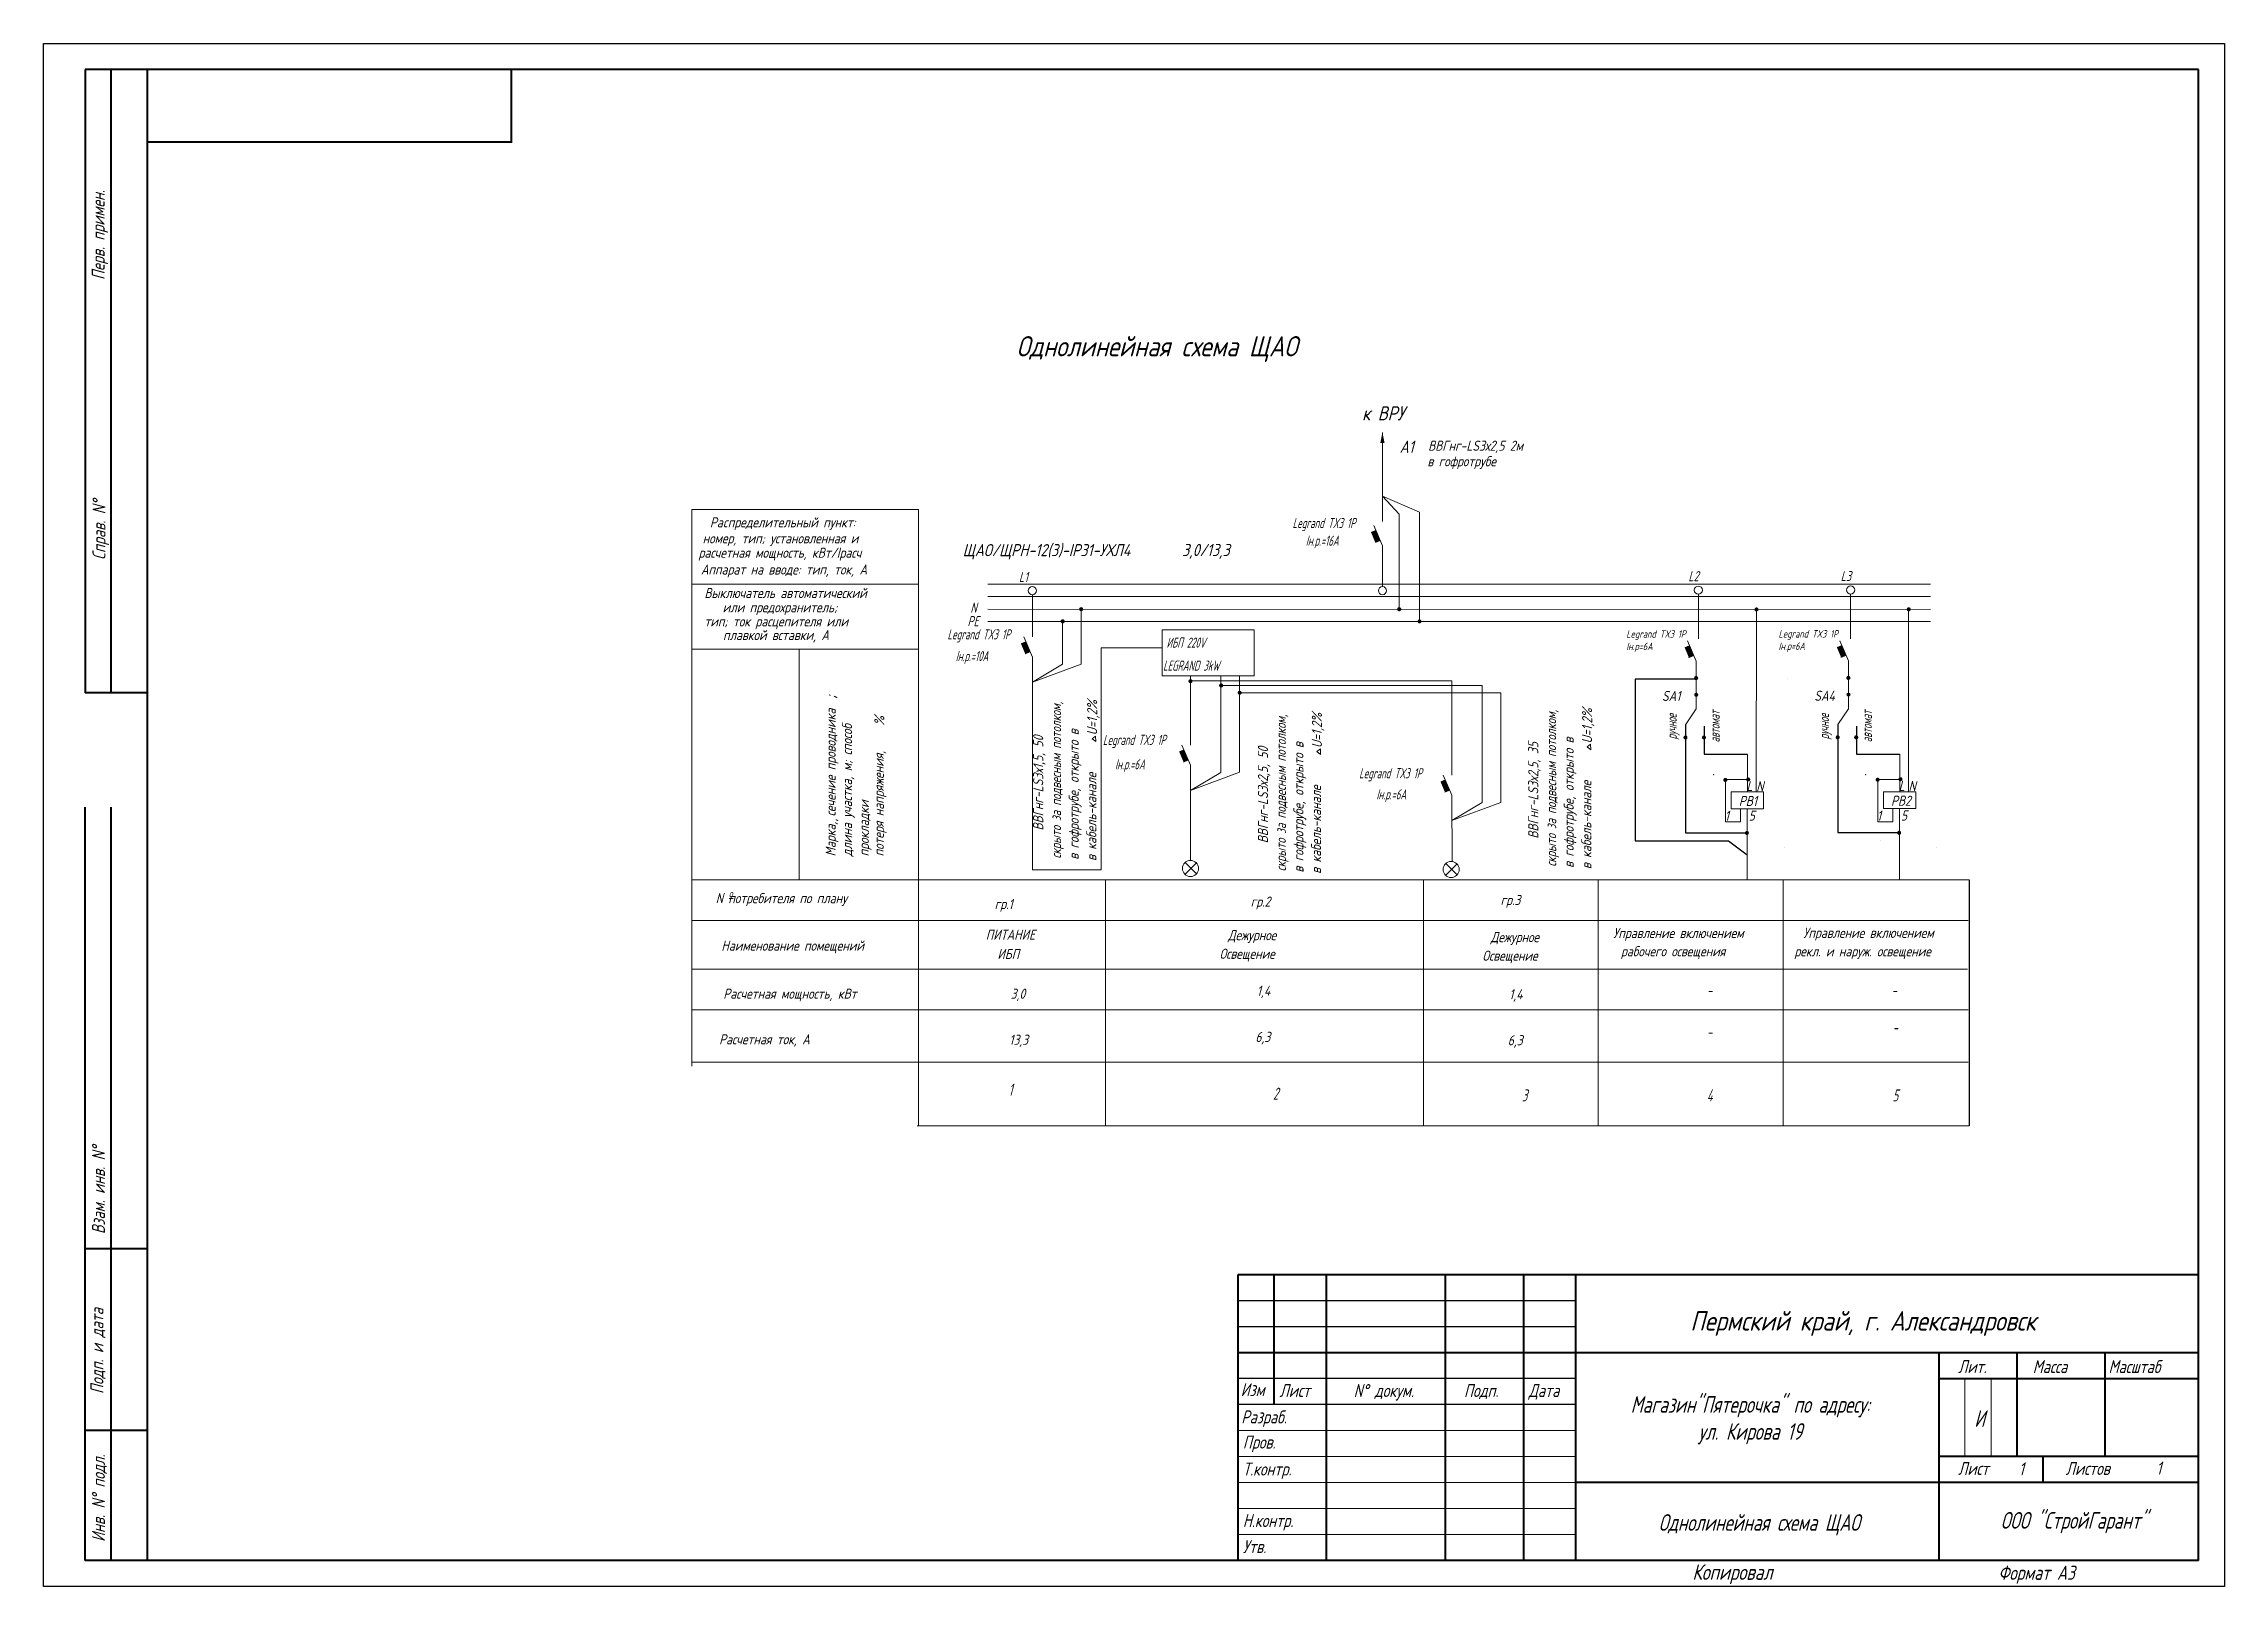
# Model space of a CAD drawing. Header units: millimetres. Extents: x 750 to 1911925374007, y 500 to 46276.
# Drawn here: x 225240 to 254711, y 510 to 21350 of the extents above; entities that cross this region are included whole.
import ezdxf
from ezdxf.enums import TextEntityAlignment as Align

# ---------------------------------------------------------------- set-up
doc = ezdxf.new("R2010")
doc.units = ezdxf.units.MM
for name, color, linetype in [('1', 7, 'Continuous'), ('KONTUR', 7, 'Continuous'), ('ST', 7, 'Continuous'), ('Проводки', 1, 'Continuous'), ('Электропроводки', 1, 'Continuous')]:
    doc.layers.add(name, color=color, linetype=linetype)
doc.layers.add('SHTAMP_Ном_пера__98', color=7, linetype='Continuous', lineweight=25, true_color=0x1f1f1f)
for name, color, linetype, lineweight in [('Основная', 7, 'Continuous', 40), ('Стены', 7, 'Continuous', 35), ('текст', 250, 'Continuous', 20), ('тонкая', 7, 'Continuous', 20)]:
    doc.layers.add(name, color=color, linetype=linetype, lineweight=lineweight)
doc.styles.add('ROMANS', font='romans.shx', dxfattribs={"width": 0.7, "oblique": 15, "height": 1})
doc.styles.add('стиль1', font='romans.shx', dxfattribs={"width": 0.75, "oblique": 15, "height": 3.5})

msp = doc.modelspace()

# ---------------------------------------------------------------- texts
at = {"color": 0, "lineweight": 20, "style": 'ROMANS', "oblique": 15, "width": 0.6}
for s, height, p in [('Legrand TX3 1P', 136.75, (242118, 14874)), ('Iн.р.=16А', 136.7, (242296, 14635)), ('Legrand TX3 1P', 136.75, (237454, 13370)), ('ИБП 220V', 136.7, (240414, 13259)), ('Iн.р.=10А', 136.7, (237565, 13076)), ('LEGRAND 3kW', 136.75, (240368, 12948)), ('Legrand TX3 1P', 136.75, (239555, 11945)), ('Iн.р.=6А', 136.7, (239719, 11615)), ('Legrand TX3 1P', 136.75, (243017, 11494)), ('Iн.р.=6А', 136.7, (243251, 11209))]:
    msp.add_text(s, height=height, dxfattribs=at).set_placement(p, align=Align.MIDDLE_LEFT)
at = {"color": 0, "lineweight": 20, "style": 'ROMANS', "oblique": 15}
for s, height, width, p in [('L1', 136.7, 0.7, (238420, 14076)), ('L2', 136.7, 0.7, (247467, 14088)), ('L3', 136.7, 0.7, (249525, 14090)), ('РЕ', 136.7, 0.7, (237724, 13480)), ('N', 137, 0.7, (237764, 13663)), ('-', 164, 0.6, (247716, 8480)), ('-', 164, 0.6, (250210, 8480)), ('-', 164, 0.6, (247716, 7918)), ('-', 164, 0.6, (250226, 7979)), ('1', 164, 0.6, (238281, 7138)), ('2', 164, 0.6, (241854, 7083)), ('3', 164, 0.6, (245216, 7060)), ('4', 164, 0.6, (247716, 7060)), ('5', 164, 0.6, (250226, 7060))]:
    msp.add_text(s, height=height, dxfattribs=dict(at, width=width)).set_placement(p)
at = {"color": 0, "lineweight": 20, "style": 'ROMANS', "oblique": 15, "width": 0.6}
for s, p in [('ручное', (247242, 11950)), ('автомат', (247822, 11910)), ('ручное', (249299, 11952)), ('автомат', (249879, 11912))]:
    msp.add_text(s, height=136.7, rotation=90, dxfattribs=at).set_placement(p, align=Align.MIDDLE_LEFT)
at = {"color": 0, "linetype": 'ByBlock', "lineweight": 25, "style": 'ROMANS', "oblique": 15, "width": 0.8}
msp.add_text('Пермский край, г. Александровск', height=263.29, dxfattribs=at).set_placement((247493, 3965))
at = {"layer": '1', "color": 0, "lineweight": 20, "style": 'ROMANS', "oblique": 15, "width": 0.8}
for s, height, p in [('Однолинейная cхема ЩАО', 273.49, (238387, 17125)), ('к ВРУ', 191.4, (243058, 16261)), ('А1', 164.1, (243565, 15822)), ('ВВГнг-LS3х2,5 2м', 136.75, (243950, 15850)), ('в гофротрубе', 136.75, (243940, 15640)), ('Раcпределительный пункт:', 136.75, (234244, 14815)), ('расчетная мощность, кВт/Iрасч', 136.75, (234090, 14404)), ('номер, тип; установленная и', 136.75, (234146, 14599)), ('ЩАО/ЩРН-12(З)-IP31-УХЛ4', 164.09, (237660, 14426)), ('3,0/13,3', 164.1, (240626, 14428)), ('Аппарат на вводе: тип, ток, А', 136.75, (234122, 14178)), ('Выключатель автоматический', 136.75, (234170, 13860)), ('тип; ток расцепителя или', 136.75, (234170, 13477)), ('или предохранитель;', 136.75, (234416, 13668)), ('плавкой вставки, А', 136.75, (234421, 13292)), ('SA1', 136.7, (247110, 12470)), ('SA4', 136.7, (249168, 12472)), ('L', 137, (248252, 11254)), ('N', 137, (248384, 11250)), ('L', 137, (250310, 11256)), ('N', 137, (250442, 11253)), ('1', 137, (247958, 10851)), ('РВ1', 136.7, (248148, 11051)), ('5', 137, (248281, 10852)), ('1', 137, (250015, 10853)), ('РВ2', 136.7, (250205, 11054)), ('5', 137, (250339, 10854)), (' N потребителя по плану', 136.75, (234250, 9738)), ('о', 98.5, (234500, 9820)), ('гр.1', 136.7, (238092, 9659)), ('гр.2', 136.7, (241552, 9692)), ('гр.3', 136.7, (244929, 9714)), ('Наименование помещений', 136.75, (234399, 9097)), ('ПИТАНИЕ ', 136.7, (237972, 9245)), ('Дежурное', 136.7, (241245, 9238)), ('Дежурное', 136.7, (244796, 9212)), ('Управление включением', 136.75, (246451, 9267)), ('рабочего освещения', 136.75, (246556, 9021)), ('Управление включением', 136.75, (249020, 9270)), ('ИБП', 136.7, (238129, 8984)), ('Освещение', 136.7, (241132, 8987)), ('Освещение', 136.7, (244684, 8961)), ('рекл. и наруж. освещение', 136.75, (248900, 9020)), ('Расчетная мощность, кВт', 136.75, (234425, 8448)), ('3,0', 136.7, (238308, 8447)), ('1,4', 136.7, (241635, 8487)), ('1,4', 136.7, (245045, 8441)), ('Расчетная ток, А', 136.75, (234369, 7832)), ('13,3', 136.7, (238289, 7825)), ('6,3', 136.7, (241616, 7864)), ('6,3', 136.7, (245026, 7819))]:
    msp.add_text(s, height=height, dxfattribs=at).set_placement(p)
at = {"layer": '1', "color": 0, "lineweight": 20, "style": 'ROMANS', "oblique": 15}
for s, height, width, p in [(';', 164, 0.8, (235954, 12497)), ('скрыто за подвесным потолком,', 136.75, 0.74, (238991, 10342)), ('U=1,2%%%', 136.7, 0.8, (239478, 12006)), ('U=1,2%%%', 136.7, 0.8, (246167, 11896)), ('Марка, сечение проводника ', 136.75, 0.8, (235944, 10370)), ('длина участка, м; способ', 136.75, 0.8, (236165, 10370)), ('%', 137, 0.8, (236602, 12139)), ('в гофротрубе, открыто в ', 136.75, 0.8, (239229, 10325)), ('скрыто за подвесным потолком,', 136.75, 0.74, (242028, 10170)), ('U=1,2%%%', 136.7, 0.8, (242515, 11834)), ('скрыто за подвесным потолком,', 136.75, 0.74, (245681, 10232)), ('потеря напряжения,', 136.75, 0.8, (236595, 10370)), ('ВВГнг-LS3х1,5, 50', 136.75, 0.8, (238749, 10720)), ('ВВГнг-LS3х2,5, 50', 136.75, 0.8, (241786, 10548)), ('в гофротрубе, открыто в ', 136.75, 0.8, (242266, 10152)), ('ВВГнг-LS3х2,5, 35', 136.75, 0.8, (245439, 10610)), ('в гофротрубе, открыто в ', 136.75, 0.8, (245918, 10215)), ('в кабель-канале', 136.75, 0.8, (239467, 10308)), ('в кабель-канале', 136.75, 0.8, (242504, 10135)), ('в кабель-канале', 136.75, 0.8, (246156, 10198)), ('прокладки', 136.7, 0.8, (236393, 10370)), (',', 137, 0.8, (235950, 10844))]:
    msp.add_text(s, height=height, rotation=90, dxfattribs=dict(at, width=width)).set_placement(p)
at = {"layer": 'SHTAMP_Ном_пера__98', "color": 0, "linetype": 'ByBlock', "lineweight": 25, "char_height": 225, "attachment_point": 5, "line_spacing_factor": 0.971274, "style": 'ROMANS'}
for s, insert, width in [('Магазин"Пятерочка" по адресу: ул. Кирова 19', (248304, 2754), 3873.2), ('И', (251402, 2777), 3689.6), ('Однолинейная схема ЩАО', (248424, 1342), 3689.6), ('ООО "СтройГарант"', (252677, 1371), 3689.6)]:
    msp.add_mtext(s, dxfattribs=dict(at, insert=insert, width=width))
at = {"layer": 'Стены', "color": 0, "linetype": 'ByBlock', "lineweight": 25, "char_height": 100, "width": 1391.5, "attachment_point": 1, "style": 'ROMANS'}
for insert in [(246627, 13425), (248685, 13427)]:
    msp.add_mtext('Legrand TX3 1P\\PIн.р=6А', dxfattribs=dict(at, insert=insert))
at = {"layer": 'текст', "color": 0, "style": 'стиль1', "oblique": 15, "width": 0.75}
for s, p in [('Перв. примен.', (226065, 18158)), ('Справ. N%%d', (226076, 14377)), ('Взам. инв. N%%d', (226069, 5269)), ('Подп. и дата', (226049, 3109)), ('Инв. N%%d подл.', (226069, 1111))]:
    msp.add_text(s, height=175.42, rotation=90, dxfattribs=at).set_placement(p)
for s, height, p in [('Лит.', 175.4, (251112, 3391)), ('Масса', 175.4, (252121, 3391)), ('Масштаб', 175.4, (253145, 3391)), ('Изм', 175.4, (241417, 3079)), ('Лист', 175.4, (241941, 3068)), ('N%%d докум. ', 175.42, (242944, 3068)), ('Подп.', 175.4, (244435, 3068)), ('Дата', 175.4, (245309, 3068)), ('Разраб.', 175.4, (241425, 2711)), ('Пров.', 175.4, (241446, 2371)), ('Т.контр.', 175.4, (241446, 2007)), ('Лист', 175.4, (251112, 2015)), ('1', 175, (251933, 2010)), ('Листов', 175.4, (252566, 2015)), ('1', 175, (253791, 2020)), ('Н.контр.', 175.4, (241446, 1311)), ('Утв.', 175.4, (241446, 959)), ('Копировал', 210.5, (247521, 598)), ('Формат А3', 193, (251656, 598))]:
    msp.add_text(s, height=height, dxfattribs=at).set_placement(p)

# ---------------------------------------------------------------- hatches: boundary and pattern name
at = {"layer": 'Проводки', "lineweight": 20, "ltscale": 0.5}
h = msp.add_hatch(color=0, dxfattribs=at)
h.paths.add_polyline_path([(243333, 16098), (243333, 15954), (243362, 15954)])
h.paths.add_polyline_path([(243333, 16098), (243303, 15954), (243333, 15954)])

# ---------------------------------------------------------------- linework, layer by layer
at = {"color": 0, "lineweight": 20}
for p, q in [((243333, 15237), (243560, 14994)), ((239261, 12967), (239261, 13710)), ((248385, 11243), (248386, 13707)), ((250443, 11245), (250444, 13709)), ((239011, 12966), (239011, 13546)), ((238602, 12723), (239011, 12966)), ((241149, 11506), (241149, 12808)), ((241399, 11507), (241399, 12808)), ((244681, 11100), (244681, 12680)), ((244931, 11101), (244931, 12581)), ((240740, 11263), (241149, 11506)), ((244272, 10857), (244681, 11100))]:
    msp.add_line(p, q, dxfattribs=at)
at = {"color": 0, "lineweight": 20, "ltscale": 0.5}
msp.add_line((243560, 14994), (243560, 13710), dxfattribs=at)
for p, q in [((247572, 12766), (246750, 12766)), ((246750, 12766), (246750, 12766)), ((246750, 12766), (246750, 10580)), ((247572, 12766), (247572, 12766)), ((248808, 12768), (248808, 12768)), ((247429, 12150), (247429, 10690)), ((247680, 12130), (247680, 11750)), ((249486, 12152), (249486, 10692)), ((249738, 12132), (249738, 11752)), ((247680, 11750), (247680, 11750)), ((247680, 11750), (248265, 11750)), ((249738, 11752), (249738, 11752)), ((249738, 11752), (250323, 11752)), ((247429, 10690), (248261, 10690)), ((249486, 10692), (250319, 10692)), ((246750, 10580), (248010, 10580)), ((248010, 10580), (248010, 10580)), ((248010, 10580), (248261, 10390)), ((248760, 10490), (248760, 10490)), ((250068, 10582), (250068, 10582)), ((250818, 10492), (250818, 10492)), ((251260, 10054), (251260, 6731))]:
    msp.add_line(p, q)
at = {"color": 0}
for p, q in [((245940, 4369), (241379, 4369)), ((245940, 4018), (241379, 4018)), ((245940, 3317), (241379, 3317)), ((245940, 2966), (241379, 2966)), ((250851, 861), (250851, 861))]:
    msp.add_line(p, q, dxfattribs=at)
at = {"layer": '1', "color": 0, "lineweight": 20}
for p, q in [((243333, 14894), (243333, 16098)), ((234001, 15058), (237065, 15058)), ((234001, 7536), (234001, 15058)), ((237065, 15058), (237065, 6731)), ((243333, 15237), (243834, 15023)), ((243333, 14567), (243215, 14840)), ((243834, 15023), (243834, 13546)), ((243303, 14637), (243237, 14610)), ((243333, 14016), (243333, 14566)), ((234001, 14047), (237065, 14047)), ((238000, 14047), (250740, 14046)), ((238000, 13882), (250740, 13883)), ((238602, 13335), (238602, 13907)), ((247602, 13308), (247602, 13913)), ((249660, 13310), (249660, 13915)), ((237998, 13710), (250740, 13706)), ((238001, 13546), (250740, 13544)), ((238602, 13063), (238485, 13335)), ((247572, 13009), (247454, 13282)), ((249629, 13011), (249512, 13284)), ((234001, 13171), (237065, 13171)), ((235451, 13171), (235451, 10054)), ((238572, 13133), (238506, 13106)), ((238602, 10197), (238602, 13062)), ((247535, 13086), (247470, 13059)), ((249593, 13088), (249527, 13061)), ((238602, 12723), (239261, 12967)), ((240740, 11875), (240740, 12808)), ((244272, 11469), (244272, 12742)), ((247571, 12363), (247429, 12150)), ((249629, 12365), (249486, 12152)), ((239410, 11960), (239457, 11997)), ((239458, 11922), (239410, 11960)), ((239457, 11997), (239458, 11922)), ((240741, 11602), (240623, 11875)), ((242447, 11787), (242494, 11825)), ((242494, 11825), (242495, 11749)), ((246100, 11849), (246146, 11887)), ((246148, 11812), (246100, 11849)), ((246146, 11887), (246148, 11812)), ((240710, 11673), (240645, 11645)), ((240738, 10317), (240740, 11602)), ((240740, 11263), (241399, 11507)), ((242495, 11749), (242447, 11787)), ((248266, 11244), (248265, 11748)), ((250323, 11246), (250323, 11750)), ((244272, 11197), (244155, 11469)), ((244242, 11267), (244177, 11239)), ((244273, 10302), (244272, 11196)), ((244272, 10857), (244931, 11101)), ((234001, 10054), (251260, 10054)), ((239591, 10054), (239591, 6731)), ((243887, 10054), (243887, 6731)), ((246250, 10054), (246250, 6731)), ((248750, 10051), (248750, 6729)), ((234504, 9803), (234558, 9803)), ((234001, 9507), (251250, 9507)), ((234001, 8847), (251240, 8847)), ((234433, 8849), (247480, 8849)), ((234001, 8300), (251250, 8300)), ((234001, 7589), (251250, 7589))]:
    msp.add_line(p, q, dxfattribs=at)
at = {"layer": '1', "color": 0, "lineweight": 20, "const_width": 27.3}
for points in [[(238997, 13546, 1), (239025, 13546, 1)], [(239247, 13710, 1), (239275, 13710, 1)], [(243546, 13710, 1), (243574, 13710, 1)], [(243820, 13546, 1), (243847, 13546, 1)], [(248374, 13707, 1), (248401, 13707, 1)], [(250431, 13709, 1), (250459, 13709, 1)], [(240725, 12738, 1), (240752, 12738, 1)], [(241139, 12680, 1), (241167, 12680, 1)], [(247572, 12766, -1), (247572, 12794, -1)], [(249629, 12768, -1), (249629, 12796, -1)], [(241390, 12582, 1), (241417, 12582, 1)], [(247573, 12541, -1), (247573, 12568, -1)], [(249631, 12543, -1), (249631, 12570, -1)], [(247414, 11977, 1), (247441, 11977, 1)], [(247664, 11977, 1), (247691, 11977, 1)], [(249471, 11979, 1), (249499, 11979, 1)], [(249721, 11979, 1), (249749, 11979, 1)], [(247953, 11404, 1), (247981, 11404, 1)], [(248262, 11410, 1), (248289, 11410, 1)], [(250011, 11406, 1), (250038, 11406, 1)], [(250319, 11413, 1), (250347, 11413, 1)], [(248244, 10687, 1), (248271, 10687, 1)], [(250301, 10689, 1), (250329, 10689, 1)]]:
    msp.add_lwpolyline(points, format="xyb", close=True, dxfattribs=at)
at = {"layer": '1', "color": 0, "lineweight": 20}
for centre in [(238602, 13961), (243333, 13961), (247602, 13968), (249660, 13970)]:
    msp.add_circle(centre, 54.7, dxfattribs=at)
for p in [(238747, 11627), (245436, 11517), (241784, 11454), (247807, 11475), (249865, 11477)]:
    msp.add_point(p, dxfattribs=at)
for points in [[(243243, 14779), (243243, 14779), (243177, 14752), (243303, 14637)], [(243177, 14752), (243237, 14610), (243303, 14637)], [(243303, 14637), (243303, 14637), (243243, 14779)], [(238512, 13275), (238512, 13275), (238446, 13248), (238572, 13133)], [(238572, 13133), (238572, 13133), (238512, 13275)], [(238446, 13248), (238506, 13106), (238572, 13133)], [(247481, 13222), (247481, 13222), (247416, 13194), (247542, 13079)], [(247416, 13194), (247476, 13052), (247542, 13079)], [(247542, 13079), (247542, 13079), (247481, 13222)], [(249539, 13224), (249539, 13224), (249473, 13196), (249599, 13082)], [(249473, 13196), (249534, 13054), (249599, 13082)], [(249599, 13082), (249599, 13082), (249539, 13224)], [(240650, 11815), (240650, 11815), (240585, 11788), (240710, 11673)], [(240710, 11673), (240710, 11673), (240650, 11815)], [(240585, 11788), (240645, 11645), (240710, 11673)], [(244182, 11409), (244182, 11409), (244117, 11382), (244242, 11267)], [(244117, 11382), (244177, 11239), (244242, 11267)], [(244242, 11267), (244242, 11267), (244182, 11409)]]:
    msp.add_solid(points, dxfattribs=at)
at = {"layer": 'KONTUR', "color": 0}
for p, q in [((225240, 510), (225240, 21350)), ((225240, 21350), (254711, 21350)), ((254711, 21350), (254711, 510)), ((254711, 510), (225240, 510))]:
    msp.add_line(p, q, dxfattribs=at)
at = {"layer": 'ST', "lineweight": 15}
for p, q in [((247571, 12363), (247572, 13009)), ((249629, 12365), (249629, 13011))]:
    msp.add_line(p, q, dxfattribs=at)
at = {"layer": 'Основная', "color": 0}
for p, q in [((225801, 20999), (225801, 12579)), ((254360, 20999), (225801, 20999)), ((226152, 12579), (226152, 20999)), ((226643, 3668), (226643, 20999)), ((231562, 20008), (231562, 20991)), ((254360, 861), (254360, 20999)), ((231555, 20017), (226643, 20017)), ((226643, 12579), (225801, 12579)), ((225801, 861), (225801, 11035)), ((226152, 861), (226152, 11035)), ((226643, 5071), (225801, 5071)), ((241379, 4720), (241379, 861)), ((254360, 4720), (241379, 4720)), ((241870, 2966), (241870, 4720)), ((242572, 4720), (242572, 861)), ((244185, 861), (244185, 4720)), ((245238, 4720), (245238, 861)), ((245940, 4720), (245940, 861)), ((226643, 861), (226643, 3668)), ((241379, 3668), (254360, 3668)), ((250851, 3668), (250851, 861)), ((251904, 3668), (251904, 2264)), ((253097, 3668), (253097, 2264)), ((250851, 3317), (254360, 3317)), ((226643, 2615), (225801, 2615)), ((254360, 2264), (250851, 2264)), ((252255, 2264), (252255, 1913)), ((254360, 1913), (245940, 1913)), ((254360, 861), (225801, 861))]:
    msp.add_line(p, q, dxfattribs=at)
at = {"layer": 'тонкая', "color": 0}
for p, q in [((251201, 3302), (251201, 2264)), ((251558, 3302), (251558, 2264)), ((241379, 2615), (245940, 2615)), ((245940, 2264), (241379, 2264)), ((245940, 1913), (241379, 1913))]:
    msp.add_line(p, q, dxfattribs=at)
for points in [[(241379, 1563), (245940, 1563)], [(241379, 1212), (245940, 1212)]]:
    msp.add_lwpolyline(points, dxfattribs=at)
at = {"layer": 'Электропроводки', "color": 0, "lineweight": 20}
for p, q in [((239530, 10191), (239530, 13188)), ((239533, 13188), (240356, 13188)), ((240743, 12742), (244272, 12742)), ((241153, 12680), (244682, 12680)), ((241401, 12581), (244931, 12581)), ((247968, 11409), (248277, 11409)), ((247970, 10836), (247970, 11403)), ((250026, 11411), (250334, 11411)), ((250028, 10838), (250028, 11405)), ((248172, 11015), (248172, 10836)), ((248261, 11015), (248261, 10054)), ((250230, 11017), (250230, 10838)), ((250319, 11017), (250319, 10056)), ((248172, 10836), (247970, 10836)), ((250230, 10838), (250028, 10838)), ((238600, 10191), (239530, 10191)), ((240824, 10290), (240665, 10131)), ((240665, 10290), (240824, 10131)), ((244189, 10276), (244342, 10122)), ((244341, 10269), (244189, 10117)), ((237046, 6731), (251260, 6731))]:
    msp.add_line(p, q, dxfattribs=at)
for points in [[(240356, 13432), (241600, 13432), (241600, 12808), (240356, 12808)], [(248044, 11243), (248481, 11243), (248481, 11015), (248044, 11015)], [(250102, 11245), (250539, 11245), (250539, 11017), (250102, 11017)]]:
    msp.add_lwpolyline(points, close=True, dxfattribs=at)
for centre in [(240738, 10208), (244261, 10194)]:
    msp.add_circle(centre, 109, dxfattribs=at)

msp.set_redraw_order([(e.dxf.handle, doc.entitydb.next_handle()) for e in msp.query("TEXT MTEXT ATTDEF DIMENSION ARC_DIMENSION")])  # texts and dimensions are drawn at this point

doc.saveas('drawing.dxf')
